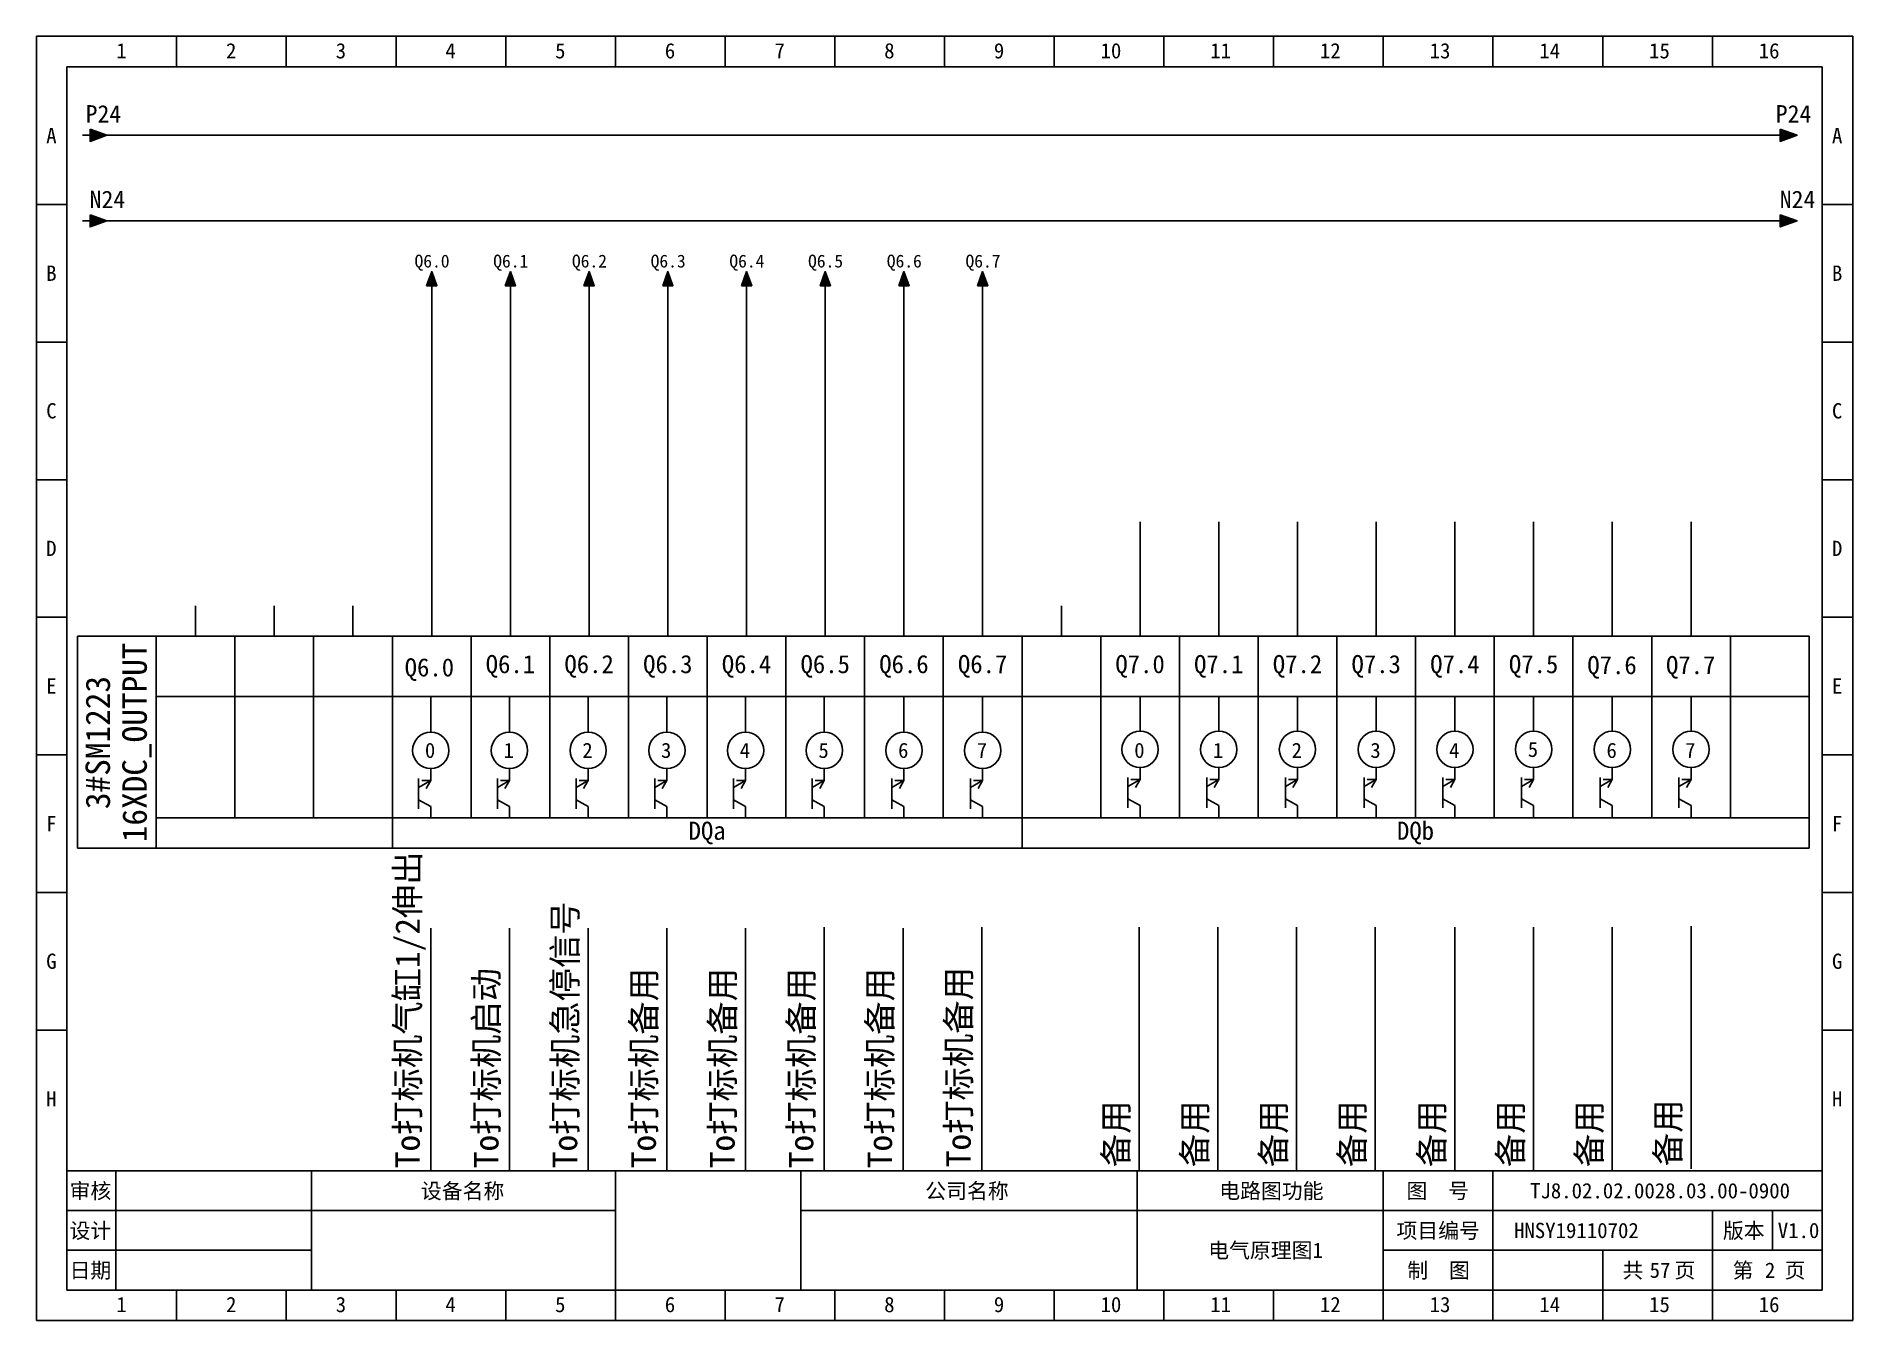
# Model space of a CAD drawing. Header units: millimetres. Extents: x 914 to 910632, y -176 to 682692.
# Drawn here: x 2569.3 to 2866.3, y 3297.7 to 3507.7 of the extents above; entities that cross this region are included whole.
import ezdxf
from ezdxf.enums import TextEntityAlignment as Align

# ---------------------------------------------------------------- set-up
doc = ezdxf.new("R2010")
doc.units = ezdxf.units.MM
doc.layers.add('EPLAN311', color=1, linetype='Continuous', lineweight=25)
doc.styles.get("Standard").update_dxf_attribs({"font": 'arial.ttf'})
doc.styles.add('宋体', font='')
doc.styles.get('宋体').set_extended_font_data('宋体')

msp = doc.modelspace()

# ---------------------------------------------------------------- texts
at = {"style": '宋体'}
for s, height, p in [('Q6.0', 2.97, (2629.555, 3403.074)), ('0', 2.475, (2632.865, 3389.752)), ('1', 2.475, (2645.735, 3389.752)), ('2', 2.475, (2658.605, 3389.752)), ('3', 2.475, (2671.475, 3389.752)), ('4', 2.475, (2684.345, 3389.752)), ('5', 2.475, (2697.215, 3389.752)), ('6', 2.475, (2710.241, 3389.752)), ('7', 2.475, (2723.111, 3389.752)), ('0', 2.475, (2748.851, 3389.752)), ('1', 2.475, (2761.721, 3389.752)), ('2', 2.475, (2774.591, 3389.752)), ('3', 2.475, (2787.461, 3389.752)), ('4', 2.475, (2800.331, 3389.752)), ('5', 2.475, (2813.201, 3389.911)), ('6', 2.475, (2826.071, 3389.752)), ('7', 2.475, (2838.941, 3389.752))]:
    msp.add_text(s, height=height, dxfattribs=at).set_placement(p)
at = {"color": 0, "style": '宋体'}
for s, p in [('To打标机气缸1/2伸出', (2632.025, 3322.678)), ('To打标机急停信号', (2657.765, 3322.678)), ('To打标机启动', (2644.895, 3322.678)), ('To打标机备用', (2670.635, 3322.678)), ('To打标机备用', (2683.505, 3322.678)), ('To打标机备用', (2696.375, 3322.678)), ('To打标机备用', (2709.245, 3322.678)), ('To打标机备用', (2722.115, 3322.838)), ('备用', (2747.855, 3322.838)), ('备用', (2760.725, 3322.838)), ('备用', (2773.595, 3322.838)), ('备用', (2786.465, 3322.838)), ('备用', (2799.49, 3322.838)), ('备用', (2812.36, 3322.838)), ('备用', (2825.23, 3322.838)), ('备用', (2838.1, 3322.997))]:
    msp.add_text(s, height=4, rotation=90, dxfattribs=at).set_placement(p)
at = {"char_height": 2.97, "attachment_point": 5, "style": '宋体'}
for s, insert in [('Q6.1', (2646.844, 3404.719)), ('Q6.2', (2659.714, 3404.719)), ('Q6.3', (2672.584, 3404.719)), ('Q6.4', (2685.454, 3404.719)), ('Q6.5', (2698.324, 3404.719)), ('Q6.6', (2711.194, 3404.719)), ('Q6.7', (2724.064, 3404.719)), ('Q7.0', (2749.804, 3404.719)), ('Q7.1', (2762.674, 3404.719)), ('Q7.2', (2775.544, 3404.719)), ('Q7.3', (2788.414, 3404.719)), ('Q7.4', (2801.284, 3404.719)), ('Q7.5', (2814.154, 3404.719)), ('Q7.6', (2826.975, 3404.559)), ('Q7.7', (2839.845, 3404.559)), ('DQa', (2679.016, 3377.472)), ('DQb', (2794.846, 3377.472))]:
    msp.add_mtext_dynamic_manual_height_columns(s, width=2.52587, gutter_width=12.5, heights=[0], dxfattribs=dict(at, insert=insert))
at = {"style": '宋体'}
for tag, p in [('16XDC_OUTPUT', (2585.392, 3392.284)), ('3#SM1223', (2579.376, 3392.264))]:
    msp.add_attdef(tag, text='封页', height=4, rotation=90, dxfattribs=at).set_placement(p, align=Align.MIDDLE_CENTER)
for tag, text, p in [('TJ8.02.02.0028.03.00-0900', 'TJ8.01.01.0181.00.01-0900', (2834.825, 3318.987)), ('HNSY19110702', 'HNSY19110702', (2821.153, 3312.487)), ('V1.0', '1.0', (2857.476, 3312.487)), ('电气原理图1', '封页', (2770.325, 3309.237)), ('57', '01', (2834.825, 3305.987)), ('2', '01', (2852.825, 3305.987))]:
    msp.add_attdef(tag, text=text, height=2.5, dxfattribs=at).set_placement(p, align=Align.MIDDLE_CENTER)

# ---------------------------------------------------------------- blocks, each defined once
blk = doc.blocks.new('*U216')
blk.add_line((0, 0.14), (0, 5.8))
blk.add_circle((0, -2.83), 2.97)
blk = doc.blocks.new('*U217')
at = {"color": 0, "linetype": 'ByBlock', "lineweight": -2, "transparency": 16777216}
for p in [(0, 0), (12.87, 0)]:
    blk.add_blockref('*U216', p, dxfattribs=at)
blk = doc.blocks.new('EPLSYM_LibrarySPECIAL_Symbol8_Variant0_Placement1')
at = {"linetype": 'Continuous', "lineweight": 25, "ltscale": 4}
blk.add_hatch(color=1, dxfattribs=at).paths.add_polyline_path([(-0.75, 1), (2, 0), (-0.75, -1)], flags=0)
at = {"color": 1, "linetype": 'Continuous', "lineweight": 25, "ltscale": 4}
blk.add_line((-2, 0), (-0.75, 0), dxfattribs=at)
blk.add_lwpolyline([(-0.75, 1), (2, 0), (-0.75, -1)], close=True, dxfattribs=at)
at = {"color": 5}
blk.add_attdef('70_20010', text='', height=2.85, dxfattribs=at).set_placement((3, 0), align=Align.MIDDLE_LEFT)
at = {"color": 73}
for tag, p in [('70_24350', (33.76, 0)), ('70_24300', (72.31, 0))]:
    blk.add_attdef(tag, text='', height=2.06, dxfattribs=at).set_placement(p, align=Align.MIDDLE_LEFT)
blk = doc.blocks.new('箭头下')
at = {"layer": 'EPLAN311', "linetype": 'Continuous', "lineweight": 25, "ltscale": 4}
blk.add_hatch(color=1, dxfattribs=at).paths.add_polyline_path([(-0.7, -0.875), (0, -2.8), (0.7, -0.875)], flags=0)
at = {"layer": 'EPLAN311', "color": 1, "linetype": 'Continuous', "lineweight": 25, "ltscale": 4}
blk.add_line((0, 0), (0, -0.875), dxfattribs=at)
blk.add_lwpolyline([(-0.7, -0.875), (0, -2.8), (0.7, -0.875)], close=True, dxfattribs=at)
at = {"color": 5}
blk.add_attdef('70_20010', text='', height=1.7535, dxfattribs=at).set_placement((0, -3.8507), align=Align.TOP_CENTER)
blk = doc.blocks.new('*U388')
blk.add_line((-2.5, 0), (2.5, 0))
blk = doc.blocks.new('*U389')
at = {"color": 0, "linetype": 'ByBlock', "lineweight": -2, "transparency": 16777216}
for p in [(0, 0), (0, -22.5), (0, -45), (0, -67.5), (0, -90), (0, -112.5), (0, -135)]:
    blk.add_blockref('*U388', p, dxfattribs=at)
blk = doc.blocks.new('*U390')
blk.add_line((-2.5, 0), (2.5, 0))
blk = doc.blocks.new('*U391')
at = {"color": 0, "linetype": 'ByBlock', "lineweight": -2, "transparency": 16777216}
for p in [(0, 0), (0, -22.5), (0, -45), (0, -67.5), (0, -90), (0, -112.5), (0, -135)]:
    blk.add_blockref('*U390', p, dxfattribs=at)
blk = doc.blocks.new('制图图框')
for p, q in [((-2700.08, 789.32), (-2403.08, 789.32)), ((-2700.08, 579.32), (-2700.08, 789.32)), ((-2700.08, 789.32), (-2700.08, 784.32)), ((-2700.08, 789.32), (-2695.08, 789.32)), ((-2677.15, 789.32), (-2677.15, 784.32)), ((-2659.21, 789.32), (-2659.21, 784.32)), ((-2641.27, 789.32), (-2641.27, 784.32)), ((-2623.33, 789.32), (-2623.33, 784.32)), ((-2605.4, 789.32), (-2605.4, 784.32)), ((-2587.46, 789.32), (-2587.46, 784.32)), ((-2569.52, 789.32), (-2569.52, 784.32)), ((-2551.58, 789.32), (-2551.58, 784.32)), ((-2533.65, 789.32), (-2533.65, 784.32)), ((-2515.71, 789.32), (-2515.71, 784.32)), ((-2497.77, 789.32), (-2497.77, 784.32)), ((-2479.83, 789.32), (-2479.83, 784.32)), ((-2461.9, 789.32), (-2461.9, 784.32)), ((-2443.96, 789.32), (-2443.96, 784.32)), ((-2426.02, 789.32), (-2426.02, 784.32)), ((-2403.08, 789.32), (-2403.08, 579.32)), ((-2403.08, 789.32), (-2403.08, 784.32)), ((-2695.08, 784.32), (-2408.08, 784.32)), ((-2695.08, 584.32), (-2695.08, 784.32)), ((-2408.08, 784.32), (-2408.08, 584.32)), ((-2408.08, 603.82), (-2695.08, 603.82)), ((-2687.08, 603.82), (-2687.08, 584.32)), ((-2655.08, 603.82), (-2655.08, 584.32)), ((-2655.08, 603.82), (-2655.08, 584.32)), ((-2605.4, 579.32), (-2605.4, 603.82)), ((-2575.08, 603.82), (-2575.08, 584.32)), ((-2575.08, 603.82), (-2575.08, 584.32)), ((-2575.08, 603.82), (-2575.08, 584.32)), ((-2520.08, 603.82), (-2520.08, 584.32)), ((-2479.83, 579.32), (-2479.83, 603.82)), ((-2461.9, 579.32), (-2461.9, 603.82)), ((-2655.08, 597.32), (-2695.08, 597.32)), ((-2605.4, 597.32), (-2655.08, 597.32)), ((-2408.08, 597.32), (-2575.08, 597.32)), ((-2426.02, 579.32), (-2426.02, 597.32)), ((-2416.18, 597.32), (-2416.18, 590.82)), ((-2655.08, 590.82), (-2695.08, 590.82)), ((-2408.08, 590.82), (-2479.83, 590.82)), ((-2443.96, 579.32), (-2443.96, 590.82)), ((-2695.08, 584.32), (-2408.08, 584.32)), ((-2677.15, 579.32), (-2677.15, 584.32)), ((-2659.21, 579.32), (-2659.21, 584.32)), ((-2641.27, 579.32), (-2641.27, 584.32)), ((-2623.33, 579.32), (-2623.33, 584.32)), ((-2587.46, 579.32), (-2587.46, 584.32)), ((-2569.52, 579.32), (-2569.52, 584.32)), ((-2551.58, 579.32), (-2551.58, 584.32)), ((-2533.65, 579.32), (-2533.65, 584.32)), ((-2515.71, 579.32), (-2515.71, 584.32)), ((-2497.77, 579.32), (-2497.77, 584.32)), ((-2403.08, 579.32), (-2700.08, 579.32))]:
    blk.add_line(p, q)
blk.add_blockref('*U389', (-2697.58, 761.82))
at = {"xscale": -1}
blk.add_blockref('*U391', (-2405.58, 761.82), dxfattribs=at)
at = {"style": '宋体'}
for s, p in [('1', (-2687.01, 785.71)), ('2', (-2669.07, 785.71)), ('3', (-2651.13, 785.71)), ('4', (-2633.2, 785.71)), ('5', (-2615.26, 785.71)), ('6', (-2597.32, 785.71)), ('7', (-2579.38, 785.71)), ('8', (-2561.45, 785.71)), ('9', (-2543.51, 785.71)), ('10', (-2526.07, 785.71)), ('11', (-2508.13, 785.71)), ('12', (-2490.2, 785.71)), ('13', (-2472.26, 785.71)), ('14', (-2454.32, 785.71)), ('15', (-2436.38, 785.71)), ('16', (-2418.45, 785.71)), ('A', (-2698.47, 771.84)), ('A', (-2406.47, 771.84)), ('B', (-2698.47, 749.34)), ('B', (-2406.47, 749.34)), ('C', (-2698.47, 726.84)), ('C', (-2406.47, 726.84)), ('D', (-2698.47, 704.34)), ('D', (-2406.47, 704.34)), ('E', (-2698.47, 681.84)), ('E', (-2406.47, 681.84)), ('F', (-2698.47, 659.34)), ('F', (-2406.47, 659.34)), ('G', (-2698.47, 636.84)), ('G', (-2406.47, 636.84)), ('H', (-2698.47, 614.34)), ('H', (-2406.47, 614.34)), ('审核', (-2694.65, 599.29)), ('设备名称', (-2637.2, 599.28)), ('公司名称', (-2554.73, 599.29)), ('电路图功能', (-2506.66, 599.29)), ('图  号', (-2476.05, 599.3)), ('设计', (-2694.66, 592.79)), ('项目编号', (-2477.68, 592.79)), ('版本', (-2424.3, 592.79)), ('日期', (-2694.66, 586.29)), ('制  图', (-2475.91, 586.28)), ('共   页', (-2440.72, 586.31)), ('第   页', (-2422.72, 586.3)), ('1', (-2687.01, 580.71)), ('2', (-2669.07, 580.71)), ('3', (-2651.13, 580.71)), ('4', (-2633.2, 580.71)), ('5', (-2615.26, 580.71)), ('6', (-2597.32, 580.71)), ('7', (-2579.38, 580.71)), ('8', (-2561.45, 580.71)), ('9', (-2543.51, 580.71)), ('10', (-2526.07, 580.71)), ('11', (-2508.13, 580.71)), ('12', (-2490.2, 580.71)), ('13', (-2472.26, 580.71)), ('14', (-2454.32, 580.71)), ('15', (-2436.38, 580.71)), ('16', (-2418.45, 580.71))]:
    blk.add_text(s, height=2.5, dxfattribs=at).set_placement(p)

# ---------------------------------------------------------------- linework, layer by layer
at = {"color": 0}
for p, q in [((2580.846, 3491.569), (2853.227, 3491.562)), ((2580.865, 3477.562), (2853.227, 3477.562)), ((2574.325, 3417.577), (2574.325, 3406.327))]:
    msp.add_line(p, q, dxfattribs=at)
for p, q in [((2633.974, 3414.619), (2633.974, 3465.9)), ((2646.844, 3414.619), (2646.844, 3465.9)), ((2659.714, 3414.619), (2659.714, 3465.9)), ((2672.584, 3414.619), (2672.584, 3465.9)), ((2685.454, 3414.619), (2685.454, 3465.9)), ((2698.324, 3414.619), (2698.324, 3465.9)), ((2711.194, 3414.619), (2711.194, 3465.9)), ((2724.064, 3414.619), (2724.064, 3465.9)), ((2749.804, 3414.619), (2749.804, 3428.333)), ((2762.674, 3414.619), (2762.674, 3428.333)), ((2775.544, 3414.619), (2775.544, 3428.333)), ((2788.414, 3414.619), (2788.414, 3428.333)), ((2801.284, 3414.619), (2801.284, 3428.333)), ((2814.154, 3414.619), (2814.154, 3428.333)), ((2827.024, 3414.619), (2827.024, 3428.333)), ((2839.894, 3414.619), (2839.894, 3428.333)), ((2595.364, 3414.619), (2595.364, 3409.669)), ((2608.234, 3414.619), (2608.234, 3409.669)), ((2621.104, 3414.619), (2621.104, 3409.669)), ((2633.974, 3414.619), (2633.974, 3409.669)), ((2646.844, 3414.619), (2646.844, 3409.669)), ((2659.714, 3414.619), (2659.714, 3409.669)), ((2672.584, 3414.619), (2672.584, 3409.669)), ((2685.454, 3414.619), (2685.454, 3409.669)), ((2698.324, 3414.619), (2698.324, 3409.669)), ((2711.194, 3414.619), (2711.194, 3409.669)), ((2724.064, 3409.669), (2724.064, 3414.619)), ((2736.934, 3414.619), (2736.934, 3409.669)), ((2736.934, 3414.619), (2736.934, 3409.669)), ((2749.804, 3414.619), (2749.804, 3409.669)), ((2762.674, 3414.619), (2762.674, 3409.669)), ((2775.544, 3409.669), (2775.544, 3414.619)), ((2788.414, 3409.669), (2788.414, 3414.619)), ((2801.284, 3409.669), (2801.284, 3414.619)), ((2814.154, 3409.669), (2814.154, 3414.619)), ((2827.024, 3409.669), (2827.024, 3414.619)), ((2839.894, 3409.669), (2839.894, 3414.619)), ((2576.059, 3409.669), (2859.199, 3409.669)), ((2576.059, 3375.019), (2576.059, 3409.669)), ((2576.059, 3409.669), (2576.059, 3375.019)), ((2588.929, 3409.669), (2588.929, 3375.019)), ((2601.799, 3409.669), (2601.799, 3379.969)), ((2614.669, 3409.669), (2614.669, 3379.969)), ((2627.539, 3409.669), (2627.539, 3375.019)), ((2640.409, 3379.969), (2640.409, 3409.669)), ((2653.279, 3379.969), (2653.279, 3409.669)), ((2666.149, 3409.669), (2666.149, 3379.969)), ((2679.019, 3409.669), (2679.019, 3379.969)), ((2691.889, 3409.669), (2691.889, 3379.969)), ((2704.759, 3409.669), (2704.759, 3379.947)), ((2717.629, 3409.669), (2717.629, 3379.969)), ((2730.499, 3409.669), (2730.499, 3375.019)), ((2743.369, 3409.669), (2743.369, 3379.969)), ((2756.239, 3409.669), (2756.239, 3379.969)), ((2769.109, 3409.669), (2769.109, 3379.969)), ((2781.979, 3409.669), (2781.979, 3379.969)), ((2794.849, 3409.669), (2794.849, 3379.969)), ((2807.719, 3409.669), (2807.719, 3379.969)), ((2820.589, 3409.669), (2820.589, 3379.969)), ((2833.459, 3409.669), (2833.459, 3379.969)), ((2846.329, 3409.669), (2846.329, 3379.969)), ((2859.199, 3409.669), (2859.199, 3375.019)), ((2588.929, 3399.769), (2859.199, 3399.769)), ((2633.819, 3393.959), (2633.819, 3399.609)), ((2646.689, 3393.959), (2646.689, 3399.609)), ((2659.559, 3393.959), (2659.559, 3399.609)), ((2672.429, 3393.959), (2672.429, 3399.609)), ((2685.299, 3393.959), (2685.299, 3399.609)), ((2698.169, 3393.959), (2698.169, 3399.609)), ((2711.194, 3393.959), (2711.194, 3399.609)), ((2724.064, 3393.959), (2724.064, 3399.609)), ((2749.804, 3394.118), (2749.804, 3399.769)), ((2762.674, 3394.118), (2762.674, 3399.769)), ((2775.544, 3394.118), (2775.544, 3399.769)), ((2788.414, 3394.118), (2788.414, 3399.769)), ((2801.284, 3394.118), (2801.284, 3399.769)), ((2814.154, 3394.118), (2814.154, 3399.769)), ((2631.839, 3386.389), (2631.839, 3381.439)), ((2631.839, 3384.898), (2633.819, 3386.039)), ((2633.819, 3386.039), (2632.334, 3386.039)), ((2633.819, 3386.039), (2633.074, 3384.754)), ((2633.819, 3386.039), (2633.819, 3388.019)), ((2644.709, 3386.389), (2644.709, 3381.439)), ((2644.709, 3384.898), (2646.689, 3386.039)), ((2646.689, 3386.039), (2645.204, 3386.039)), ((2646.689, 3386.039), (2645.944, 3384.754)), ((2646.689, 3386.039), (2646.689, 3388.019)), ((2657.579, 3386.389), (2657.579, 3381.439)), ((2657.579, 3384.898), (2659.559, 3386.039)), ((2659.559, 3386.039), (2658.074, 3386.039)), ((2659.559, 3386.039), (2658.814, 3384.754)), ((2659.559, 3386.039), (2659.559, 3388.019)), ((2670.449, 3386.389), (2670.449, 3381.439)), ((2670.449, 3384.898), (2672.429, 3386.039)), ((2672.429, 3386.039), (2670.944, 3386.039)), ((2672.429, 3386.039), (2671.684, 3384.754)), ((2672.429, 3386.039), (2672.429, 3388.019)), ((2683.319, 3386.389), (2683.319, 3381.439)), ((2683.319, 3384.898), (2685.299, 3386.039)), ((2685.299, 3386.039), (2683.814, 3386.039)), ((2685.299, 3386.039), (2684.554, 3384.754)), ((2685.299, 3386.039), (2685.299, 3388.019)), ((2696.189, 3386.389), (2696.189, 3381.439)), ((2696.189, 3384.898), (2698.169, 3386.039)), ((2698.169, 3386.039), (2696.684, 3386.039)), ((2698.169, 3386.039), (2697.424, 3384.754)), ((2698.169, 3386.039), (2698.169, 3388.019)), ((2709.214, 3386.389), (2709.214, 3381.439)), ((2709.214, 3384.898), (2711.194, 3386.039)), ((2711.194, 3386.039), (2709.709, 3386.039)), ((2711.194, 3386.039), (2710.45, 3384.754)), ((2711.194, 3386.039), (2711.194, 3388.019)), ((2722.084, 3386.389), (2722.084, 3381.439)), ((2722.084, 3384.898), (2724.064, 3386.039)), ((2724.064, 3386.039), (2722.579, 3386.039)), ((2724.064, 3386.039), (2723.32, 3384.754)), ((2724.064, 3386.039), (2724.064, 3388.019)), ((2747.824, 3386.549), (2747.824, 3381.599)), ((2747.824, 3385.058), (2749.804, 3386.198)), ((2749.804, 3386.198), (2748.319, 3386.198)), ((2749.804, 3386.198), (2749.06, 3384.914)), ((2749.804, 3386.198), (2749.804, 3388.178)), ((2760.694, 3386.549), (2760.694, 3381.599)), ((2760.694, 3385.058), (2762.674, 3386.198)), ((2762.674, 3386.198), (2761.189, 3386.198)), ((2762.674, 3386.198), (2761.93, 3384.914)), ((2762.674, 3386.198), (2762.674, 3388.178)), ((2773.564, 3386.549), (2773.564, 3381.599)), ((2773.564, 3385.058), (2775.544, 3386.198)), ((2775.544, 3386.198), (2774.059, 3386.198)), ((2775.544, 3386.198), (2774.8, 3384.914)), ((2775.544, 3386.198), (2775.544, 3388.178)), ((2786.434, 3386.549), (2786.434, 3381.599)), ((2786.434, 3385.058), (2788.414, 3386.198)), ((2788.414, 3386.198), (2786.929, 3386.198)), ((2788.414, 3386.198), (2787.67, 3384.914)), ((2788.414, 3386.198), (2788.414, 3388.178)), ((2799.304, 3386.549), (2799.304, 3381.599)), ((2799.304, 3385.058), (2801.284, 3386.198)), ((2801.284, 3386.198), (2799.799, 3386.198)), ((2801.284, 3386.198), (2800.54, 3384.914)), ((2801.284, 3386.198), (2801.284, 3388.178)), ((2812.174, 3386.549), (2812.174, 3381.599)), ((2812.174, 3385.058), (2814.154, 3386.198)), ((2814.154, 3386.198), (2812.669, 3386.198)), ((2814.154, 3386.198), (2813.41, 3384.914)), ((2814.154, 3386.198), (2814.154, 3388.178)), ((2825.044, 3386.549), (2825.044, 3381.599)), ((2825.044, 3385.058), (2827.024, 3386.198)), ((2827.024, 3386.198), (2825.539, 3386.198)), ((2827.024, 3386.198), (2826.28, 3384.914)), ((2827.024, 3386.198), (2827.024, 3388.178)), ((2837.914, 3386.549), (2837.914, 3381.599)), ((2837.914, 3385.058), (2839.894, 3386.198)), ((2839.894, 3386.198), (2838.409, 3386.198)), ((2839.894, 3386.198), (2839.15, 3384.914)), ((2839.894, 3386.198), (2839.894, 3388.178)), ((2633.819, 3381.789), (2631.839, 3382.917)), ((2646.689, 3381.789), (2644.709, 3382.917)), ((2659.559, 3381.789), (2657.579, 3382.917)), ((2672.429, 3381.789), (2670.449, 3382.917)), ((2685.299, 3381.789), (2683.319, 3382.917)), ((2698.169, 3381.789), (2696.189, 3382.917)), ((2711.194, 3381.789), (2709.214, 3382.917)), ((2724.064, 3381.789), (2722.084, 3382.917)), ((2749.804, 3381.949), (2747.824, 3383.076)), ((2762.674, 3381.949), (2760.694, 3383.076)), ((2775.544, 3381.949), (2773.564, 3383.076)), ((2788.414, 3381.949), (2786.434, 3383.076)), ((2801.284, 3381.949), (2799.304, 3383.076)), ((2814.154, 3381.949), (2812.174, 3383.076)), ((2827.024, 3381.949), (2825.044, 3383.076)), ((2839.894, 3381.949), (2837.914, 3383.076)), ((2614.669, 3379.969), (2588.929, 3379.969)), ((2622.613, 3379.969), (2614.669, 3379.969)), ((2743.369, 3379.969), (2622.613, 3379.969)), ((2633.819, 3379.969), (2633.819, 3381.789)), ((2646.689, 3379.969), (2646.689, 3381.789)), ((2659.559, 3379.969), (2659.559, 3381.789)), ((2672.429, 3379.969), (2672.429, 3381.789)), ((2685.299, 3379.969), (2685.299, 3381.789)), ((2698.169, 3379.969), (2698.169, 3381.789)), ((2711.194, 3379.969), (2711.194, 3381.789)), ((2724.064, 3379.969), (2724.064, 3381.789)), ((2859.199, 3379.969), (2743.369, 3379.969)), ((2749.804, 3379.969), (2749.804, 3381.949)), ((2762.674, 3379.969), (2762.674, 3381.949)), ((2775.544, 3379.969), (2775.544, 3381.949)), ((2788.414, 3379.969), (2788.414, 3381.949)), ((2801.284, 3379.969), (2801.284, 3381.949)), ((2814.154, 3379.969), (2814.154, 3381.949)), ((2827.024, 3379.969), (2827.024, 3381.949)), ((2839.894, 3379.969), (2839.894, 3381.949)), ((2859.199, 3375.019), (2576.059, 3375.019)), ((2698.169, 3322.396), (2698.169, 3362.096)), ((2723.909, 3322.396), (2723.909, 3362.096)), ((2749.649, 3362.096), (2749.649, 3322.396)), ((2762.519, 3362.096), (2762.519, 3322.396)), ((2775.389, 3362.096), (2775.389, 3322.396)), ((2788.259, 3362.096), (2788.259, 3322.396)), ((2801.284, 3362.096), (2801.284, 3322.396)), ((2814.154, 3362.096), (2814.154, 3322.396)), ((2827.024, 3322.396), (2827.024, 3362.096)), ((2839.894, 3322.556), (2839.894, 3362.255)), ((2633.819, 3322.237), (2633.819, 3361.936)), ((2646.689, 3322.237), (2646.689, 3361.936)), ((2659.559, 3322.237), (2659.559, 3361.936)), ((2672.429, 3322.237), (2672.429, 3361.936)), ((2685.299, 3322.237), (2685.299, 3361.936)), ((2711.039, 3322.237), (2711.039, 3361.936))]:
    msp.add_line(p, q)
for centre in [(2633.819, 3390.989), (2646.689, 3390.989), (2659.559, 3390.989), (2672.429, 3390.989), (2685.299, 3390.989), (2698.169, 3390.989), (2711.194, 3390.989), (2724.064, 3390.989), (2749.804, 3391.148), (2762.674, 3391.148), (2775.544, 3391.148), (2788.414, 3391.148), (2801.284, 3391.148), (2814.154, 3391.148)]:
    msp.add_circle(centre, 2.97)

# ---------------------------------------------------------------- block references
for name, p in [('制图图框', (5269.409, 2718.418)), ('*U217', (2827.024, 3393.974))]:
    msp.add_blockref(name, p)
at = {"color": 7}
ref = msp.add_blockref('EPLSYM_LibrarySPECIAL_Symbol8_Variant0_Placement1', (2578.865, 3491.562), dxfattribs=at)
ref.add_attrib('70_20010', 'P24', dxfattribs={"color": 5, "height": 2.8548, "style": '宋体'}).set_placement((2577.38, 3495.062), align=Align.MIDDLE_LEFT)
ref = msp.add_blockref('EPLSYM_LibrarySPECIAL_Symbol8_Variant0_Placement1', (2855.227, 3491.562), dxfattribs=at)
ref.add_attrib('70_20010', 'P24', dxfattribs={"color": 5, "height": 2.8548, "style": '宋体'}).set_placement((2853.743, 3495.061), align=Align.MIDDLE_LEFT)
ref = msp.add_blockref('EPLSYM_LibrarySPECIAL_Symbol8_Variant0_Placement1', (2578.865, 3477.562), dxfattribs=at)
ref.add_attrib('70_20010', 'N24', dxfattribs={"color": 5, "height": 2.8548, "style": '宋体'}).set_placement((2578.038, 3481.074), align=Align.MIDDLE_LEFT)
ref = msp.add_blockref('EPLSYM_LibrarySPECIAL_Symbol8_Variant0_Placement1', (2855.227, 3477.562), dxfattribs=at)
ref.add_attrib('70_20010', 'N24', dxfattribs={"color": 5, "height": 2.8548, "style": '宋体'}).set_placement((2854.4, 3481.074), align=Align.MIDDLE_LEFT)
ref = msp.add_blockref('箭头下', (2633.974, 3465.9), dxfattribs=dict(xscale=-1.2, yscale=1.2, zscale=1.2, rotation=180))
ref.add_attrib('70_20010', 'Q6.0', dxfattribs={"color": 5, "height": 2.1042, "style": '宋体'}).set_placement((2634.03, 3469.305), align=Align.BOTTOM_CENTER)
ref = msp.add_blockref('箭头下', (2646.844, 3465.9), dxfattribs=dict(xscale=-1.2, yscale=1.2, zscale=1.2, rotation=180))
ref.add_attrib('70_20010', 'Q6.1', dxfattribs={"color": 5, "height": 2.1042, "style": '宋体'}).set_placement((2646.9, 3469.305), align=Align.BOTTOM_CENTER)
ref = msp.add_blockref('箭头下', (2659.714, 3465.9), dxfattribs=dict(xscale=-1.2, yscale=1.2, zscale=1.2, rotation=180))
ref.add_attrib('70_20010', 'Q6.2', dxfattribs={"color": 5, "height": 2.1042, "style": '宋体'}).set_placement((2659.77, 3469.305), align=Align.BOTTOM_CENTER)
ref = msp.add_blockref('箭头下', (2672.584, 3465.9), dxfattribs=dict(xscale=-1.2, yscale=1.2, zscale=1.2, rotation=180))
ref.add_attrib('70_20010', 'Q6.3', dxfattribs={"color": 5, "height": 2.1042, "style": '宋体'}).set_placement((2672.64, 3469.305), align=Align.BOTTOM_CENTER)
ref = msp.add_blockref('箭头下', (2685.454, 3465.9), dxfattribs=dict(xscale=-1.2, yscale=1.2, zscale=1.2, rotation=180))
ref.add_attrib('70_20010', 'Q6.4', dxfattribs={"color": 5, "height": 2.1042, "style": '宋体'}).set_placement((2685.51, 3469.305), align=Align.BOTTOM_CENTER)
ref = msp.add_blockref('箭头下', (2698.324, 3465.9), dxfattribs=dict(xscale=-1.2, yscale=1.2, zscale=1.2, rotation=180))
ref.add_attrib('70_20010', 'Q6.5', dxfattribs={"color": 5, "height": 2.1042, "style": '宋体'}).set_placement((2698.38, 3469.305), align=Align.BOTTOM_CENTER)
ref = msp.add_blockref('箭头下', (2711.194, 3465.9), dxfattribs=dict(xscale=-1.2, yscale=1.2, zscale=1.2, rotation=180))
ref.add_attrib('70_20010', 'Q6.6', dxfattribs={"color": 5, "height": 2.1042, "style": '宋体'}).set_placement((2711.25, 3469.305), align=Align.BOTTOM_CENTER)
ref = msp.add_blockref('箭头下', (2724.064, 3465.9), dxfattribs=dict(xscale=-1.2, yscale=1.2, zscale=1.2, rotation=180))
ref.add_attrib('70_20010', 'Q6.7', dxfattribs={"color": 5, "height": 2.1042, "style": '宋体'}).set_placement((2724.12, 3469.305), align=Align.BOTTOM_CENTER)

msp.set_redraw_order([(e.dxf.handle, doc.entitydb.next_handle()) for e in msp.query("TEXT MTEXT ATTDEF DIMENSION ARC_DIMENSION")])  # texts and dimensions are drawn at this point

doc.saveas('drawing.dxf')
